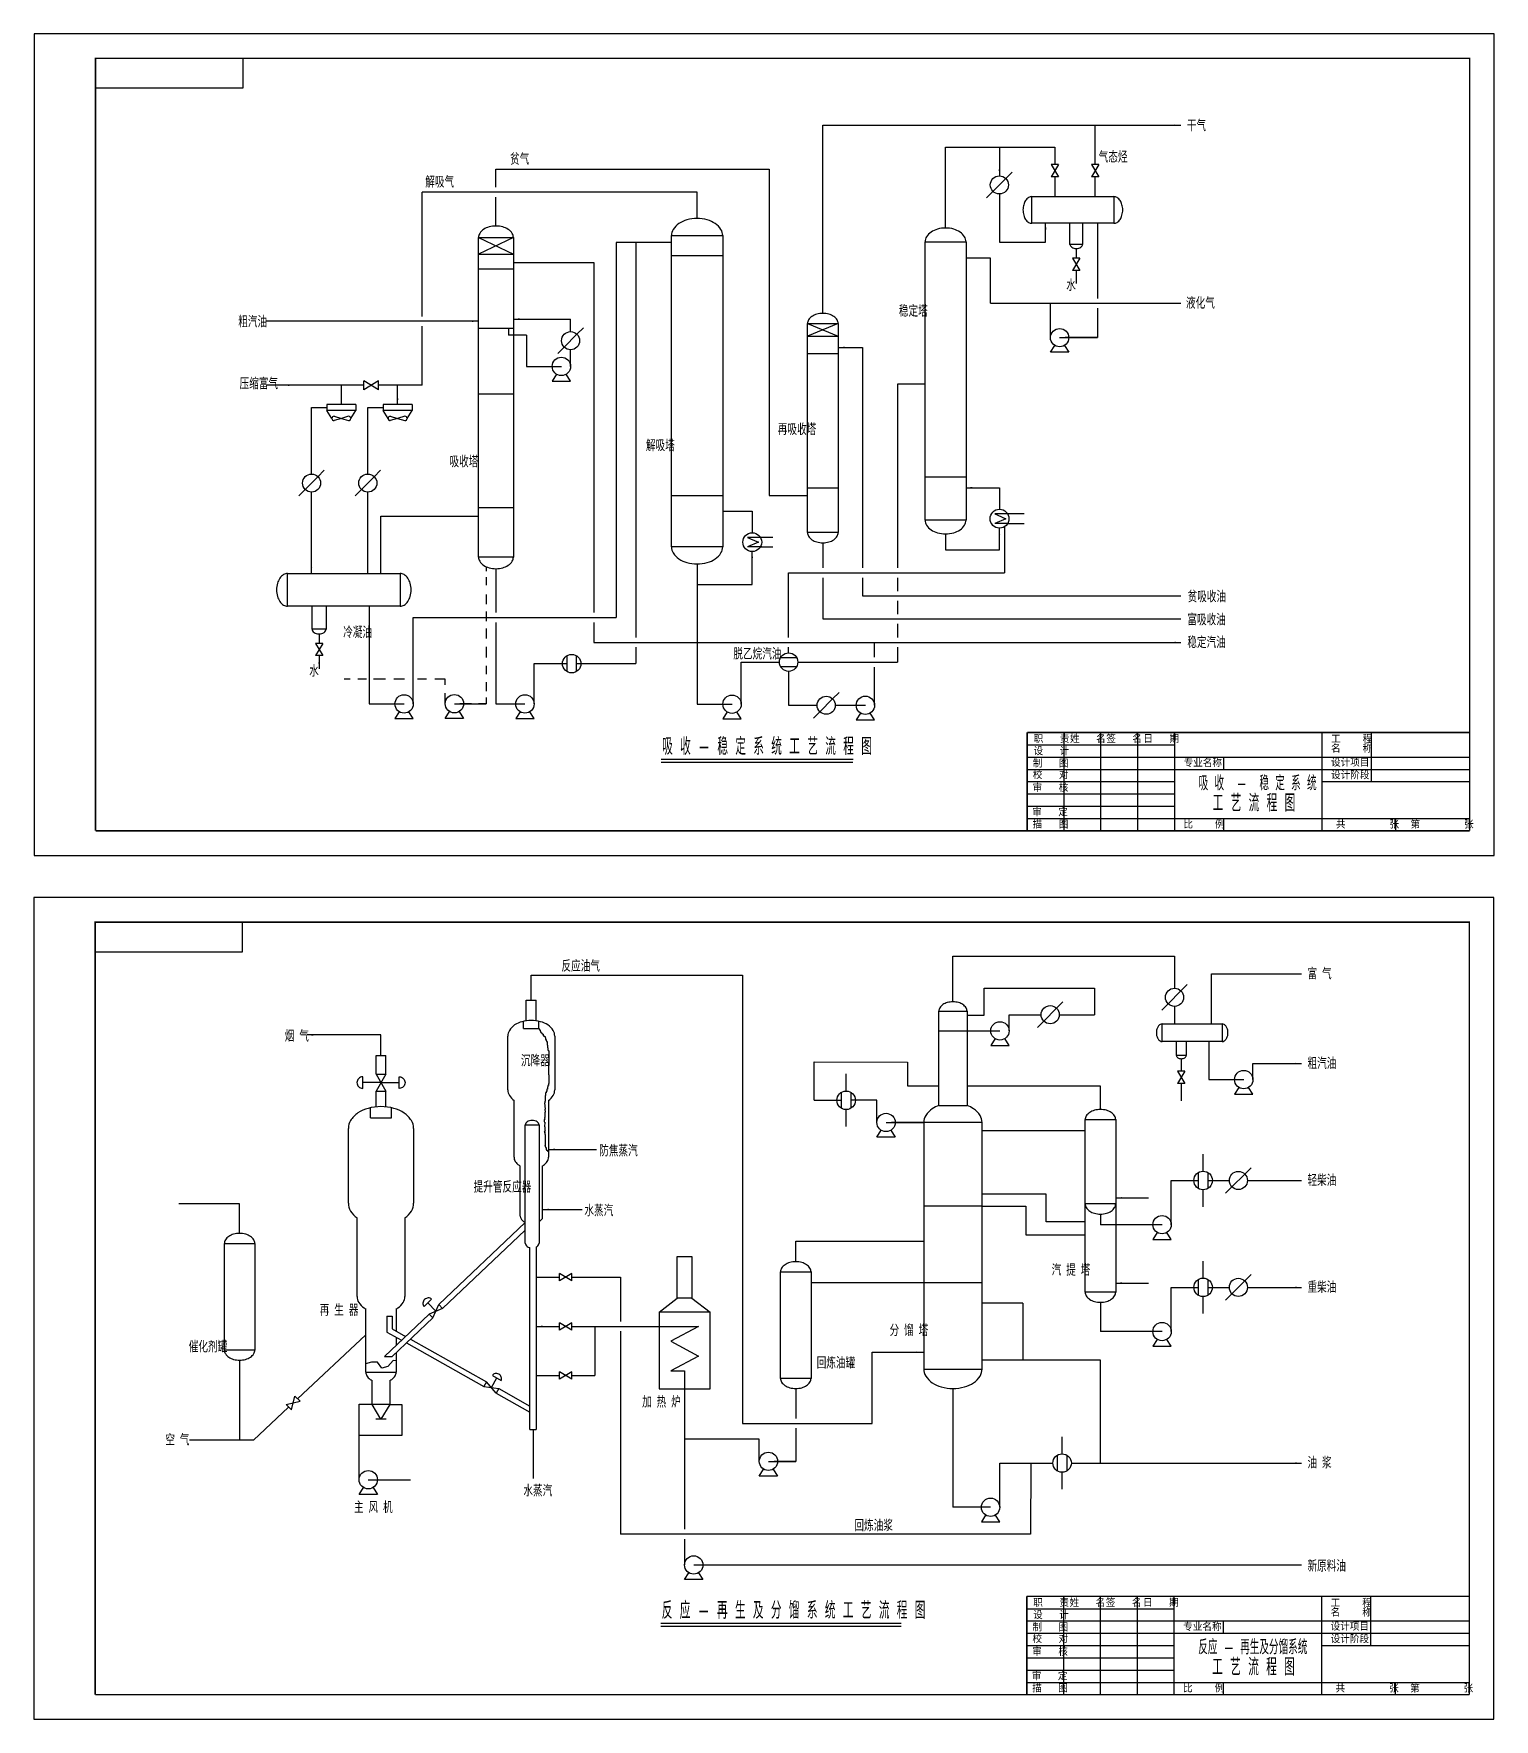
# Model space of a CAD drawing. Extents: x -575 to 19, y 26 to 712.
import ezdxf

# ---------------------------------------------------------------- set-up
doc = ezdxf.new("R2010")
doc.units = 0
doc.header["$MEASUREMENT"] = 0
doc.layers.get('0').update_dxf_attribs({"color": 3, "linetype": 'CONTINUOUS'})
doc.styles.get("Standard").update_dxf_attribs({"font": 'romans', "width": 0.62, "bigfont": 'HZTXT.SHX'})

msp = doc.modelspace()

# ---------------------------------------------------------------- texts
at = {"width": 0.62}
for s, p in [('干气', (-105.87, 672.18)), ('贫气', (-381.22, 658.55)), ('气态烃', (-141.75, 659.41)), ('解吸气', (-415.71, 649.25)), ('水', (-154.97, 607.24)), ('液化气', (-106.24, 599.97)), ('粗汽油', (-491.79, 592.36)), ('稳定塔', (-223.04, 596.73)), ('压缩富气', (-491.24, 567.2)), ('再吸收塔', (-272.3, 548.6)), ('解吸塔', (-325.94, 542.03)), ('吸收塔', (-405.85, 535.47)), ('贫吸收油', (-105.58, 480.53)), ('富吸收油', (-105.69, 471.15)), ('冷凝油', (-449.1, 466)), ('稳定汽油', (-105.69, 461.89)), ('脱乙烷汽油', (-290.36, 457.25)), ('水', (-462.92, 450.3)), ('反应油气', (-360.31, 330.23)), ('富 气', (-56.81, 327.08)), ('烟 气', (-472.87, 301.77)), ('沉降器', (-376.8, 291.7)), ('粗汽油', (-56.81, 290.62)), ('防焦蒸汽', (-344.95, 255.06)), ('轻柴油', (-56.82, 243.04)), ('提升管反应器', (-396.04, 240.35)), ('水蒸汽', (-350.96, 230.73)), ('汽 提 塔', (-160.89, 206.54)), ('重柴油', (-56.82, 199.56)), ('再 生 器', (-458.62, 190.22)), ('分 馏 塔', (-226.81, 182)), ('催化剂罐', (-511.93, 175.31)), ('回炼油罐', (-256.48, 168.76)), ('加 热 炉', (-327.49, 152.86)), ('空 气', (-521.47, 137.45)), ('油 浆', (-56.82, 128.11)), ('水蒸汽', (-375.8, 116.72)), ('主 风 机', (-444.69, 110)), ('回炼油浆', (-241.12, 102.59)), ('新原料油', (-56.83, 86.13))]:
    msp.add_text(s, height=4.68, rotation=359.99695, dxfattribs=at).set_placement(p)
for s, height, p in [('关飞', 0.0131, (-360.34, 576.5)), ('关飞', 0.00507, (-424.31, 439.2)), ('关飞', 0.0131, (-375.19, 439.19)), ('关飞', 0.0131, (-290.89, 439.09)), ('关飞', 0.0131, (-236.68, 438.63)), ('吸 收 - 稳 定 系 统 工 艺 流 程 图', 7, (-319.33, 418.44)), ('吸 收  -  稳 定 系 统', 6, (-101.08, 403.99)), ('工 艺 流 程 图', 7, (-95.4, 395.4)), ('关飞', 0.00935, (-185.76, 112.34)), ('反 应 - 再 生 及 分 馏 系 统 工 艺 流 程 图', 7, (-319.49, 66.93)), ('反应 - 再生及分馏系统', 6, (-101.25, 52.47)), ('工 艺 流 程 图', 7, (-95.56, 43.88))]:
    msp.add_text(s, height=height, dxfattribs=at).set_placement(p)
for s, p in [('职   责', (-168.18, 423.36)), ('姓   名', (-153.42, 423.36)), ('签   名', (-138.67, 423.36)), ('日   期', (-123.56, 423.36)), ('工    程', (-47.22, 423.28)), ('设   计', (-168.27, 418.37)), ('名    称', (-47.22, 419.41)), ('校   对', (-168.53, 408.66)), ('制   图', (-168.53, 413.34)), ('专业名称', (-107.19, 413.54)), ('设计项目', (-47.22, 413.7)), ('设计阶段', (-47.22, 408.6)), ('审   核', (-168.62, 403.44)), ('审   定', (-168.8, 393.53)), ('描   图', (-168.62, 388.53)), ('比    例', (-107.27, 388.54)), ('共        张', (-45.21, 388.52)), ('第        张', (-14.91, 388.52)), ('设   计', (-168.43, 66.85)), ('职   责', (-168.34, 71.85)), ('姓   名', (-153.58, 71.85)), ('签   名', (-138.83, 71.85)), ('日   期', (-123.72, 71.85)), ('名    称', (-47.38, 67.9)), ('工    程', (-47.38, 71.76)), ('制   图', (-168.69, 61.83)), ('专业名称', (-107.35, 62.03)), ('设计项目', (-47.38, 62.18)), ('校   对', (-168.69, 57.14)), ('审   核', (-168.78, 51.92)), ('设计阶段', (-47.38, 57.08)), ('审   定', (-168.96, 42.01)), ('描   图', (-168.78, 37.02)), ('比    例', (-107.43, 37.02)), ('共        张', (-45.37, 37)), ('第        张', (-15.07, 37))]:
    msp.add_text(s, height=3).set_placement(p)

# ---------------------------------------------------------------- linework, layer by layer
for p, q in [((19.18, 711.89), (-574.82, 711.89)), ((-574.82, 711.89), (-574.82, 377.58)), ((19.18, 377.58), (19.18, 711.89)), ((-489.82, 689.89), (-489.82, 701.89)), ((-549.82, 689.89), (-489.82, 689.89)), ((-253.98, 674.7), (-108.27, 674.7)), ((-253.98, 598.1), (-253.98, 674.7)), ((-143.22, 658.72), (-143.22, 674.7)), ((-204.06, 632.82), (-204.06, 665.73)), ((-204.06, 665.73), (-159.54, 665.73)), ((-182.15, 665.73), (-182.15, 654.04)), ((-159.54, 665.73), (-159.54, 658.72)), ((-158.04, 658.72), (-161.04, 658.72)), ((-158.04, 658.72), (-161.04, 653.72)), ((-161.04, 658.72), (-158.04, 653.72)), ((-141.72, 658.72), (-144.72, 658.72)), ((-141.72, 658.72), (-144.72, 653.72)), ((-144.72, 658.72), (-141.72, 653.72)), ((-386.95, 656.76), (-275.84, 656.76)), ((-386.95, 649.41), (-386.95, 656.76)), ((-275.84, 656.76), (-275.84, 523.98)), ((-158.04, 653.72), (-161.04, 653.72)), ((-159.54, 653.72), (-159.54, 645.59)), ((-141.72, 653.72), (-144.72, 653.72)), ((-143.22, 645.59), (-143.22, 653.72)), ((-305.13, 647.41), (-416.97, 647.41)), ((-416.97, 596.89), (-416.97, 647.41)), ((-386.95, 633.65), (-386.95, 645.41)), ((-305.13, 636.71), (-305.13, 647.41)), ((-182.15, 646.68), (-182.15, 627.05)), ((-168.94, 634.76), (-168.94, 645.59)), ((-168.94, 645.59), (-135.59, 645.59)), ((-135.59, 645.59), (-135.59, 634.76)), ((-135.59, 634.76), (-168.94, 634.76)), ((-163.32, 627.05), (-163.32, 634.76)), ((-153.44, 626.18), (-153.44, 634.76)), ((-148.32, 634.76), (-148.32, 626.18)), ((-142.28, 634.76), (-142.28, 604.2)), ((-394.04, 498.94), (-394.04, 628.93)), ((-394.04, 628.93), (-379.86, 628.93)), ((-394.04, 628.93), (-379.86, 622.23)), ((-379.86, 628.93), (-394.04, 622.23)), ((-379.86, 628.93), (-379.86, 498.94)), ((-315.55, 626.87), (-338.05, 626.87)), ((-338.05, 626.87), (-338.05, 474.35)), ((-329.98, 626.87), (-329.98, 466.22)), ((-315.55, 503.11), (-315.55, 629.76)), ((-315.55, 629.76), (-294.7, 629.76)), ((-294.7, 629.76), (-294.7, 503.11)), ((-212.4, 513.94), (-212.4, 627.26)), ((-212.4, 627.26), (-195.72, 627.26)), ((-195.72, 627.26), (-195.72, 513.94)), ((-182.15, 627.05), (-163.32, 627.05)), ((-148.32, 626.18), (-153.44, 626.18)), ((-150.88, 624.48), (-150.88, 620.6)), ((-394.04, 622.23), (-379.86, 622.23)), ((-379.86, 618.81), (-347.06, 618.81)), ((-347.06, 618.81), (-347.06, 476.36)), ((-315.55, 621.7), (-294.7, 621.7)), ((-185.8, 620.63), (-195.72, 620.63)), ((-185.8, 602.2), (-185.8, 620.63)), ((-149.38, 620.6), (-152.38, 620.6)), ((-152.38, 620.6), (-149.38, 615.6)), ((-149.38, 620.6), (-152.38, 615.6)), ((-394.04, 616.21), (-379.86, 616.21)), ((-149.38, 615.6), (-152.38, 615.6)), ((-150.88, 615.6), (-150.88, 610.23)), ((-185.8, 602.2), (-108.27, 602.2)), ((-161.36, 588.22), (-161.36, 602.2)), ((-142.28, 600.2), (-142.28, 588.22)), ((-394.04, 594.89), (-480.56, 594.89)), ((-416.97, 568.84), (-416.97, 592.89)), ((-394.04, 592.12), (-379.86, 592.12)), ((-381.82, 592.12), (-381.82, 589.25)), ((-379.86, 595.8), (-356.59, 595.8)), ((-356.59, 590.67), (-356.59, 595.8)), ((-260.23, 508.94), (-260.23, 593.93)), ((-260.23, 593.93), (-247.72, 593.93)), ((-260.23, 593.93), (-247.72, 588.79)), ((-247.72, 593.93), (-260.23, 588.79)), ((-247.72, 593.93), (-247.72, 508.94)), ((-374.57, 589.25), (-381.82, 589.25)), ((-374.57, 589.25), (-374.57, 576.51)), ((-260.23, 588.79), (-247.72, 588.79)), ((-247.72, 584.26), (-237.88, 584.26)), ((-237.88, 584.26), (-237.88, 494.52)), ((-157.63, 588.22), (-142.28, 588.22)), ((-142.28, 588.22), (-155.36, 588.22)), ((-374.57, 576.51), (-360.32, 576.51)), ((-260.23, 581.71), (-247.72, 581.71)), ((-440.71, 567.04), (-440.71, 570.64)), ((-434.71, 567.04), (-440.71, 570.64)), ((-434.71, 570.64), (-440.71, 567.04)), ((-434.71, 567.04), (-434.71, 570.64)), ((-212.4, 569.35), (-223.57, 569.35)), ((-223.57, 569.35), (-223.57, 494.52)), ((-440.71, 568.84), (-480.37, 568.84)), ((-449.83, 560.97), (-449.83, 568.84)), ((-416.97, 568.84), (-434.71, 568.84)), ((-426.94, 560.97), (-426.94, 568.84)), ((-394.04, 565.35), (-379.86, 565.35)), ((-461.96, 532.74), (-461.96, 559.79)), ((-461.96, 559.79), (-455.77, 559.79)), ((-439.07, 532.74), (-439.07, 559.79)), ((-439.07, 559.79), (-432.88, 559.79)), ((-212.4, 531.54), (-195.72, 531.54)), ((-461.96, 492.28), (-461.96, 525.38)), ((-439.07, 492.28), (-439.07, 525.38)), ((-315.55, 524.03), (-294.7, 524.03)), ((-275.84, 523.98), (-260.23, 523.98)), ((-260.23, 527.06), (-247.72, 527.06)), ((-195.72, 527.18), (-182.08, 527.18)), ((-182.08, 527.18), (-182.08, 518.4)), ((-433.73, 492.28), (-433.73, 515.59)), ((-433.73, 515.59), (-394.04, 515.59)), ((-394.04, 519.18), (-379.86, 519.18)), ((-294.7, 517.63), (-282.67, 517.63)), ((-282.67, 517.63), (-282.67, 508.85)), ((-247.72, 508.94), (-260.23, 508.94)), ((-195.72, 513.94), (-212.4, 513.94)), ((-204.06, 508.38), (-204.06, 501.87)), ((-182.08, 501.87), (-182.08, 510.72)), ((-180.01, 511.32), (-180.01, 492.52)), ((-294.7, 503.11), (-315.55, 503.11)), ((-282.67, 487.74), (-282.67, 501.17)), ((-253.98, 504.77), (-253.98, 494.52)), ((-204.06, 501.87), (-182.08, 501.87)), ((-379.86, 498.94), (-394.04, 498.94)), ((-390.96, 495.04), (-390.96, 493.15)), ((-386.95, 494.22), (-386.95, 476.36)), ((-305.13, 496.16), (-305.13, 439.09)), ((-471.75, 478.95), (-471.75, 492.28)), ((-471.75, 492.28), (-425.89, 492.28)), ((-425.89, 492.28), (-425.89, 478.95)), ((-390.96, 490.76), (-390.96, 487.52)), ((-305.13, 487.74), (-282.67, 487.74)), ((-267.89, 492.52), (-180.01, 492.52)), ((-267.89, 466.22), (-267.89, 492.52)), ((-253.98, 490.52), (-253.98, 473.77)), ((-237.88, 490.52), (-237.88, 483.13)), ((-223.57, 490.52), (-223.57, 485.13)), ((-390.96, 483.76), (-390.96, 479.83)), ((-237.88, 483.13), (-108.27, 483.13)), ((-223.57, 481.13), (-223.57, 475.77)), ((-425.89, 478.95), (-471.75, 478.95)), ((-461.77, 469.63), (-461.77, 478.95)), ((-456.04, 478.95), (-456.04, 469.63)), ((-438.55, 478.95), (-438.55, 439.2)), ((-420.57, 474.36), (-338.05, 474.35)), ((-390.96, 476.76), (-390.96, 472.83)), ((-253.98, 473.77), (-108.27, 473.77)), ((-456.04, 469.63), (-461.77, 469.63)), ((-458.9, 467.72), (-458.9, 463.84)), ((-390.96, 469.93), (-390.96, 465.83)), ((-386.95, 472.36), (-386.95, 439.2)), ((-347.06, 472.36), (-347.06, 464.22)), ((-223.57, 471.77), (-223.57, 466.22)), ((-457.4, 463.84), (-460.4, 458.84)), ((-460.4, 463.84), (-457.4, 458.84)), ((-457.4, 463.84), (-460.4, 463.84)), ((-390.96, 462.42), (-390.96, 458.15)), ((-347.06, 464.22), (-108.27, 464.22)), ((-329.98, 462.22), (-329.98, 455.59)), ((-267.89, 459.96), (-267.89, 462.22)), ((-223.57, 462.22), (-223.57, 456.2)), ((-457.4, 458.84), (-460.4, 458.84)), ((-458.9, 458.84), (-458.9, 453.47)), ((-390.96, 454.73), (-390.96, 451.32)), ((-371.44, 455.59), (-358.02, 455.59)), ((-354.26, 455.59), (-329.98, 455.59)), ((-287.14, 456.2), (-271.65, 456.2)), ((-264.13, 456.2), (-223.57, 456.2)), ((-446.21, 449.26), (-448.73, 449.26)), ((-439.55, 449.26), (-443.16, 449.26)), ((-431.94, 449.26), (-436.7, 449.26)), ((-424.14, 449.26), (-428.42, 449.26)), ((-415.2, 449.26), (-418.91, 449.26)), ((-407.57, 449.26), (-411.78, 449.26)), ((-407.57, 446.93), (-407.57, 449.26)), ((-390.96, 448.07), (-390.96, 444.32)), ((-267.89, 452.44), (-267.89, 438.64)), ((-438.55, 439.2), (-424.3, 439.2)), ((-407.57, 439.29), (-407.57, 443.6)), ((-403.83, 439.29), (-390.96, 439.29)), ((-396.89, 439.29), (-401.57, 439.29)), ((-390.96, 439.29), (-393.98, 439.29)), ((-390.96, 441.75), (-390.96, 439.29)), ((-386.95, 439.2), (-375.17, 439.2)), ((-305.13, 439.09), (-290.88, 439.09)), ((-267.89, 438.64), (-256.28, 438.64)), ((-248.92, 438.64), (-236.67, 438.64)), ((-155.82, 387.58), (-155.82, 427.58)), ((-140.82, 387.58), (-140.82, 427.58)), ((-125.82, 387.58), (-125.82, 427.58)), ((-110.82, 387.58), (-110.82, 427.58)), ((-50.82, 387.58), (-50.82, 427.58)), ((-30.82, 407.58), (-30.82, 427.58)), ((-170.82, 422.58), (-110.82, 422.58)), ((-319.77, 416.7), (-241.69, 416.7)), ((-170.82, 417.58), (9.18, 417.58)), ((-170.82, 412.58), (9.18, 412.58)), ((-90.82, 412.58), (-90.82, 417.58)), ((-170.82, 407.58), (-110.82, 407.58)), ((-50.82, 407.58), (9.18, 407.58)), ((-170.82, 402.58), (-110.82, 402.58)), ((-170.82, 397.58), (-110.82, 397.58)), ((-170.82, 392.58), (9.18, 392.58)), ((-90.82, 387.58), (-90.82, 392.58)), ((-20.82, 387.58), (-20.82, 392.58)), ((-574.82, 377.58), (19.18, 377.58)), ((19.02, 360.37), (-574.98, 360.37)), ((-574.98, 360.37), (-574.98, 26.06)), ((19.02, 26.06), (19.02, 360.37)), ((-489.99, 338.37), (-489.99, 350.37)), ((-549.99, 338.37), (-489.99, 338.37)), ((-201.04, 317.99), (-201.04, 336.6)), ((-201.04, 336.6), (-110.9, 336.6)), ((-110.9, 336.6), (-110.9, 323.5)), ((-95.87, 308.99), (-95.87, 329.38)), ((-95.87, 329.38), (-59.21, 329.37)), ((-372.58, 328.82), (-286.7, 328.81)), ((-372.58, 318.65), (-372.58, 328.82)), ((-286.7, 328.81), (-286.71, 146.48)), ((-188.29, 312.52), (-188.29, 323.5)), ((-188.29, 323.5), (-143.46, 323.5)), ((-143.46, 323.5), (-143.46, 312.75)), ((-374.61, 318.65), (-370.54, 318.65)), ((-374.61, 310.43), (-374.61, 318.65)), ((-370.54, 310.43), (-370.54, 318.65)), ((-110.9, 316.13), (-110.9, 308.99)), ((-375.68, 307.16), (-375.68, 310.09)), ((-369.48, 307.15), (-369.48, 310.09)), ((-206.78, 275.83), (-206.78, 314.17)), ((-206.78, 314.17), (-195.31, 314.17)), ((-195.31, 314.17), (-195.31, 275.83)), ((-195.31, 312.52), (-188.29, 312.52)), ((-178.21, 312.75), (-165.16, 312.75)), ((-157.8, 312.75), (-143.46, 312.75)), ((-115.9, 301.81), (-115.89, 308.99)), ((-115.89, 308.99), (-91.56, 308.99)), ((-91.56, 308.99), (-91.56, 301.81)), ((-433.71, 304.49), (-463.79, 304.49)), ((-433.71, 296.18), (-433.71, 304.49)), ((-382.14, 282.14), (-382.14, 304.06)), ((-375.68, 307.16), (-369.48, 307.15)), ((-369.57, 307.15), (-369.38, 307.15)), ((-369.38, 307.15), (-369.38, 306.78)), ((-369.38, 306.78), (-369.19, 306.78)), ((-369.19, 306.78), (-369.19, 306.59)), ((-369.19, 306.59), (-369, 306.59)), ((-369, 306.59), (-369, 306.02)), ((-369, 306.02), (-368.81, 306.02)), ((-368.81, 306.02), (-368.81, 305.65)), ((-368.81, 305.65), (-368.62, 305.65)), ((-368.62, 305.65), (-368.62, 305.46)), ((-368.62, 305.46), (-368.44, 305.46)), ((-368.44, 305.46), (-368.44, 305.27)), ((-368.44, 305.27), (-368.25, 305.27)), ((-368.25, 305.27), (-368.25, 305.08)), ((-368.25, 305.08), (-368.06, 305.08)), ((-368.06, 305.08), (-368.06, 304.89)), ((-368.06, 304.89), (-367.68, 304.89)), ((-367.68, 304.89), (-367.68, 304.14)), ((-367.68, 304.14), (-367.31, 304.14)), ((-367.31, 304.14), (-367.31, 303.95)), ((-367.31, 303.95), (-367.12, 303.95)), ((-367.12, 303.95), (-367.12, 303.76)), ((-367.12, 303.76), (-366.93, 303.76)), ((-366.93, 303.76), (-366.93, 303.39)), ((-366.93, 303.39), (-366.74, 303.39)), ((-366.74, 303.39), (-366.74, 302.63)), ((-366.74, 302.63), (-366.55, 302.63)), ((-366.55, 302.63), (-366.55, 302.07)), ((-366.55, 302.07), (-366.36, 302.07)), ((-366.36, 302.07), (-366.36, 301.88)), ((-366.36, 301.88), (-366.17, 301.88)), ((-366.17, 301.88), (-366.17, 300.37)), ((-363.02, 304.06), (-363.02, 282.13)), ((-206.78, 306.18), (-181.94, 306.18)), ((-91.56, 301.81), (-115.9, 301.81)), ((-110.15, 296.18), (-110.15, 301.81)), ((-106.16, 301.81), (-106.16, 296.18)), ((-96.98, 301.81), (-96.98, 286.34)), ((-435.68, 288.59), (-435.68, 296.18)), ((-435.68, 296.18), (-431.73, 296.18)), ((-431.74, 288.59), (-431.73, 296.18)), ((-366.17, 300.37), (-365.99, 300.37)), ((-365.99, 300.37), (-365.99, 299.24)), ((-365.99, 299.24), (-365.8, 299.24)), ((-365.8, 299.24), (-365.8, 298.3)), ((-365.8, 298.3), (-365.61, 298.3)), ((-365.61, 298.3), (-365.61, 297.93)), ((-365.61, 297.93), (-365.42, 297.93)), ((-365.42, 297.93), (-365.42, 292.09)), ((-106.16, 296.18), (-110.15, 296.18)), ((-435.68, 288.59), (-431.74, 281.64)), ((-431.74, 288.59), (-435.68, 281.64)), ((-435.68, 288.59), (-431.74, 288.59)), ((-365.61, 292.09), (-365.61, 288.32)), ((-365.42, 292.09), (-365.61, 292.09)), ((-365.61, 288.32), (-365.42, 288.32)), ((-365.42, 288.32), (-365.42, 284.74)), ((-257.44, 293.51), (-219.58, 293.5)), ((-257.44, 277.92), (-257.44, 293.51)), ((-244.48, 281.68), (-244.48, 288.64)), ((-219.58, 293.5), (-219.58, 283.79)), ((-109.66, 289.8), (-106.66, 284.8)), ((-106.66, 289.8), (-109.66, 284.8)), ((-106.66, 289.8), (-109.66, 289.8)), ((-108.15, 294.85), (-108.16, 289.8)), ((-79, 292.91), (-59.21, 292.91)), ((-441.14, 282.78), (-441.14, 287.45)), ((-433.71, 285.11), (-441.14, 285.11)), ((-435.69, 275.25), (-435.68, 281.64)), ((-435.68, 281.64), (-431.74, 281.64)), ((-433.71, 285.11), (-426.28, 285.11)), ((-431.74, 275.25), (-431.74, 281.64)), ((-426.28, 282.78), (-426.28, 287.45)), ((-366.55, 281.54), (-366.55, 280.98)), ((-366.18, 281.54), (-366.55, 281.54)), ((-366.18, 282.48), (-366.18, 281.54)), ((-365.99, 282.48), (-366.18, 282.48)), ((-365.99, 283.43), (-365.99, 282.48)), ((-365.8, 283.43), (-365.99, 283.43)), ((-365.8, 283.99), (-365.8, 283.43)), ((-365.61, 283.99), (-365.8, 283.99)), ((-365.61, 284.74), (-365.61, 283.99)), ((-365.42, 284.74), (-365.61, 284.74)), ((-219.58, 283.79), (-206.89, 283.78)), ((-141.03, 283.7), (-195.31, 283.7)), ((-141.03, 274.17), (-141.03, 283.7)), ((-106.66, 284.8), (-109.66, 284.8)), ((-108.16, 284.8), (-108.16, 277.68)), ((-96.98, 286.34), (-82.73, 286.34)), ((-438.01, 270.8), (-438.01, 274.88)), ((-429.41, 270.8), (-429.41, 274.87)), ((-379.59, 254.76), (-379.59, 277.8)), ((-367.04, 276.83), (-367.23, 276.83)), ((-367.23, 276.83), (-366.86, 274.25)), ((-367.12, 277.59), (-367.04, 276.83)), ((-366.93, 277.59), (-367.12, 277.59)), ((-366.93, 279.85), (-366.93, 277.59)), ((-366.74, 279.85), (-366.93, 279.85)), ((-366.74, 280.98), (-366.74, 279.85)), ((-366.55, 280.98), (-366.74, 280.98)), ((-365.57, 277.8), (-365.57, 254.76)), ((-257.44, 277.92), (-246.37, 277.92)), ((-231.97, 277.92), (-242.6, 277.92)), ((-231.97, 268.9), (-231.97, 277.92)), ((-206.78, 275.83), (-195.31, 275.83)), ((-438.01, 270.8), (-429.41, 270.8)), ((-375.01, 219.77), (-375.01, 267.89)), ((-375.01, 267.89), (-369.41, 267.89)), ((-369.41, 267.89), (-369.41, 219.77)), ((-367.1, 270.11), (-367.29, 270.11)), ((-367.29, 270.11), (-367.29, 269.16)), ((-367.29, 269.16), (-367.1, 269.16)), ((-367.07, 270.86), (-367.26, 270.86)), ((-367.26, 270.86), (-367.1, 270.11)), ((-367.1, 269.16), (-367.26, 268.98)), ((-367.26, 268.98), (-367.07, 268.98)), ((-367.07, 268.98), (-367.24, 267.09)), ((-367.07, 273.12), (-367.07, 270.86)), ((-366.88, 273.12), (-367.07, 273.12)), ((-367.05, 274.25), (-366.88, 273.12)), ((-366.86, 274.25), (-367.05, 274.25)), ((-244.49, 267.26), (-244.49, 274.15)), ((-228.24, 268.9), (-212.9, 268.9)), ((-212.9, 268.9), (-225.97, 268.9)), ((-212.9, 268.9), (-212.9, 168.58)), ((-189.2, 268.9), (-212.9, 268.9)), ((-189.2, 168.58), (-189.2, 268.9)), ((-147.23, 199.86), (-147.23, 270.04)), ((-147.23, 270.04), (-134.84, 270.04)), ((-134.84, 270.04), (-134.84, 199.86)), ((-446.99, 236.05), (-446.98, 266.5)), ((-420.44, 266.5), (-420.44, 236.05)), ((-366.86, 265.59), (-367.31, 264.97)), ((-367.31, 264.97), (-367.12, 264.97)), ((-367.24, 267.09), (-367.05, 267.09)), ((-367.12, 264.97), (-367.12, 264.03)), ((-367.12, 264.03), (-366.93, 264.03)), ((-367.05, 267.09), (-367.05, 265.59)), ((-367.05, 265.59), (-366.86, 265.59)), ((-366.93, 264.03), (-366.93, 259.7)), ((-189.2, 265.62), (-147.23, 265.62)), ((-367.12, 259.7), (-367.12, 259.51)), ((-366.93, 259.7), (-367.12, 259.7)), ((-367.12, 259.51), (-366.93, 259.51)), ((-366.93, 259.51), (-367.12, 259.51)), ((-367.12, 259.51), (-366.93, 259.51)), ((-366.93, 259.51), (-366.93, 258.94)), ((-366.93, 258.94), (-366.74, 258.94)), ((-366.74, 258.94), (-366.74, 258.75)), ((-366.74, 258.75), (-366.55, 258.75)), ((-366.55, 258.75), (-366.55, 257.81)), ((-366.55, 257.81), (-366.37, 257.81)), ((-366.37, 257.81), (-366.37, 257.62)), ((-366.37, 257.62), (-365.99, 257.62)), ((-365.99, 257.62), (-365.99, 257.25)), ((-365.99, 257.25), (-365.8, 257.25)), ((-365.8, 257.25), (-365.8, 257.06)), ((-365.57, 257.95), (-346, 257.95)), ((-99.26, 249.05), (-99.26, 256.01)), ((-377.04, 230.75), (-377.04, 251.15)), ((-368.12, 251.15), (-368.12, 229.74)), ((-112.22, 245.29), (-101.14, 245.29)), ((-99.26, 234.63), (-99.26, 241.53)), ((-97.38, 245.29), (-88.6, 245.29)), ((-81.24, 245.29), (-59.21, 245.29)), ((-491.23, 235.73), (-515.94, 235.73)), ((-491.23, 223.77), (-491.23, 235.73)), ((-368.12, 233.52), (-351.81, 233.52)), ((-212.9, 235.03), (-189.2, 235.02)), ((-163.07, 239.73), (-189.2, 239.73)), ((-189.2, 234.84), (-171.38, 234.84)), ((-171.38, 234.84), (-171.38, 223.12)), ((-163.07, 228.49), (-163.07, 239.73)), ((-134.84, 235.74), (-147.23, 235.74)), ((-134.84, 238.26), (-121.51, 238.26)), ((-443.45, 198.03), (-443.45, 230.03)), ((-423.98, 230.03), (-423.98, 198.03)), ((-410.14, 194.77), (-375.01, 228.23)), ((-369.41, 228.51), (-368.12, 229.74)), ((-147.23, 228.49), (-163.07, 228.49)), ((-141.04, 231.61), (-141.04, 227.31)), ((-115.95, 227.31), (-141.04, 227.31)), ((-497.42, 219.64), (-485.03, 219.64)), ((-497.42, 176.31), (-497.42, 219.64)), ((-485.03, 219.64), (-485.04, 176.31)), ((-408.62, 193.18), (-375.01, 225.08)), ((-264.97, 220.55), (-212.59, 220.54)), ((-264.97, 212.24), (-264.97, 220.55)), ((-171.38, 223.12), (-147.23, 223.12)), ((-373.15, 144), (-373.15, 218.01)), ((-370.57, 218.25), (-370.57, 144)), ((-370.57, 205.95), (-361.08, 205.95)), ((-361.08, 204.45), (-361.08, 207.45)), ((-356.08, 207.45), (-361.08, 204.45)), ((-356.08, 204.45), (-361.08, 207.45)), ((-356.08, 204.45), (-356.08, 207.45)), ((-356.08, 205.95), (-336.29, 205.94)), ((-336.29, 205.94), (-336.29, 187.93)), ((-271.17, 164.78), (-271.17, 208.11)), ((-271.17, 208.11), (-258.78, 208.11)), ((-258.78, 208.11), (-258.78, 164.78)), ((-99.26, 205.57), (-99.26, 212.53)), ((-258.78, 203.8), (-189.39, 203.8)), ((-134.84, 199.86), (-147.23, 199.86)), ((-134.84, 203.57), (-121.51, 203.57)), ((-112.22, 201.81), (-101.15, 201.81)), ((-97.38, 201.81), (-88.6, 201.81)), ((-81.24, 201.81), (-59.21, 201.8)), ((-439.91, 167.29), (-439.91, 193.02)), ((-427.52, 193.02), (-427.52, 183.95)), ((-416.2, 194.03), (-413.1, 196.98)), ((-414.65, 195.5), (-411.38, 192.07)), ((-408.62, 193.18), (-414.15, 190.96)), ((-412.64, 189.37), (-410.14, 194.77)), ((-410.14, 194.77), (-408.62, 193.18)), ((-172.63, 195.42), (-189.2, 195.42)), ((-172.63, 195.42), (-172.63, 172.24)), ((-141.04, 195.73), (-141.04, 183.83)), ((-99.26, 191.15), (-99.26, 198.04)), ((-432.24, 173.72), (-414.15, 190.96)), ((-431.38, 190.06), (-429.23, 190.06)), ((-431.38, 190.06), (-431.38, 183.64)), ((-429.23, 190.06), (-429.23, 184.9)), ((-429.12, 173.72), (-412.64, 189.37)), ((-414.15, 190.96), (-412.64, 189.37)), ((-370.57, 185.93), (-361.08, 185.93)), ((-356.08, 187.43), (-361.08, 184.43)), ((-356.08, 184.43), (-361.08, 187.43)), ((-361.08, 184.43), (-361.08, 187.43)), ((-356.08, 184.43), (-356.08, 187.43)), ((-356.08, 185.93), (-304.56, 185.93)), ((-346.73, 185.93), (-346.73, 165.92)), ((-304.56, 185.93), (-315.86, 179.88)), ((-439.91, 182.49), (-467.63, 156.47)), ((-431.38, 183.64), (-425.36, 180.27)), ((-429.23, 184.9), (-423.73, 181.83)), ((-427.52, 181.48), (-427.52, 178.22)), ((-423.39, 179.17), (-391.84, 161.51)), ((-421.75, 180.72), (-390.78, 163.38)), ((-336.29, 183.93), (-336.3, 101.4)), ((-315.86, 179.88), (-304.56, 173.83)), ((-115.96, 183.83), (-141.04, 183.83)), ((-485.04, 176.31), (-497.42, 176.31)), ((-491.23, 172.18), (-491.23, 139.68)), ((-432.24, 173.72), (-429.12, 173.72)), ((-428.76, 172.1), (-430.86, 169.65)), ((-427.52, 171.92), (-428.76, 172.1)), ((-427.52, 175.24), (-427.52, 167.29)), ((-304.56, 173.83), (-315.86, 167.78)), ((-233.86, 175.46), (-212.9, 175.46)), ((-233.86, 146.48), (-233.86, 175.46)), ((-141.05, 172.24), (-189.2, 172.24)), ((-141.06, 130.32), (-141.05, 172.24)), ((-437.52, 171.4), (-439.98, 170.7)), ((-439.91, 167.29), (-427.52, 167.29)), ((-435.07, 171.4), (-437.52, 171.4)), ((-433.32, 168.95), (-435.07, 171.4)), ((-430.86, 169.65), (-433.32, 168.95)), ((-388.82, 161.05), (-386.63, 164.94)), ((-388.41, 165.94), (-384.86, 163.94)), ((-370.57, 165.92), (-361.08, 165.92)), ((-356.08, 167.42), (-361.08, 164.42)), ((-356.08, 164.42), (-361.08, 167.42)), ((-361.08, 164.42), (-361.08, 167.42)), ((-356.08, 164.42), (-356.08, 167.42)), ((-356.08, 165.92), (-346.73, 165.92)), ((-315.86, 167.78), (-310.21, 167.78)), ((-310.21, 167.78), (-310.21, 103.4)), ((-258.78, 164.78), (-271.17, 164.78)), ((-212.9, 168.58), (-189.2, 168.58)), ((-437.26, 154.17), (-437.26, 163.9)), ((-430.18, 163.9), (-430.18, 154.17)), ((-390.78, 163.38), (-391.84, 161.51)), ((-391.84, 161.51), (-385.81, 160.6)), ((-386.86, 158.73), (-390.78, 163.38)), ((-385.81, 160.6), (-386.86, 158.73)), ((-386.86, 158.73), (-373.15, 151.05)), ((-385.81, 160.6), (-373.15, 153.52)), ((-264.98, 160.65), (-264.98, 148.48)), ((-201.05, 160.68), (-201.05, 112.34)), ((-471.28, 153.05), (-485.52, 139.68)), ((-472.29, 154.08), (-466.62, 155.45)), ((-472.29, 154.08), (-470.18, 151.94)), ((-470.18, 151.94), (-468.73, 157.59)), ((-468.73, 157.59), (-466.62, 155.45)), ((-442.62, 123.55), (-442.62, 154.24)), ((-430.18, 154.17), (-442.62, 154.17)), ((-433.72, 148.23), (-437.26, 154.17)), ((-430.18, 154.17), (-433.72, 148.23)), ((-430.18, 154.17), (-425.2, 154.17)), ((-425.2, 154.17), (-425.2, 141.55)), ((-435.78, 148.26), (-431.62, 148.26)), ((-286.71, 146.48), (-233.86, 146.48)), ((-264.98, 144.48), (-264.98, 131.02)), ((-485.52, 139.68), (-511.6, 139.68)), ((-425.2, 141.55), (-442.62, 141.55)), ((-373.15, 144), (-370.57, 144)), ((-371.75, 144), (-371.75, 124.06)), ((-279.82, 140.04), (-310.21, 140.04)), ((-279.82, 131.02), (-279.82, 140.04)), ((-156.63, 134.08), (-156.63, 141.04)), ((-276.09, 131.02), (-264.98, 131.02)), ((-264.98, 131.02), (-273.83, 131.02)), ((-182.02, 130.32), (-160.39, 130.32)), ((-169.41, 130.32), (-169.42, 101.39)), ((-152.87, 130.32), (-59.22, 130.32)), ((-438.89, 123.55), (-421.66, 123.55)), ((-156.63, 119.66), (-156.63, 126.56)), ((-185.75, 112.34), (-201.05, 112.34)), ((-169.42, 101.39), (-336.3, 101.4)), ((-310.21, 99.4), (-310.21, 88.86)), ((-306.48, 88.86), (-59.22, 88.85)), ((-155.98, 36.06), (-155.98, 76.06)), ((-140.98, 36.06), (-140.98, 76.06)), ((-125.98, 36.06), (-125.98, 76.06)), ((-110.98, 36.06), (-110.98, 76.06)), ((-50.98, 36.06), (-50.98, 76.06)), ((-30.98, 56.06), (-30.98, 76.06)), ((-170.98, 71.06), (-110.98, 71.06)), ((-319.93, 65.18), (-222.06, 65.18)), ((-170.98, 66.06), (9.02, 66.06)), ((-90.98, 61.06), (-90.98, 66.06)), ((-170.98, 61.06), (9.02, 61.06)), ((-170.98, 56.06), (-110.98, 56.06)), ((-50.98, 56.06), (9.02, 56.06)), ((-170.98, 51.06), (-110.98, 51.06)), ((-170.98, 46.06), (-110.98, 46.06)), ((-170.98, 41.06), (9.02, 41.06)), ((-90.98, 36.06), (-90.98, 41.06)), ((-20.98, 36.06), (-20.98, 41.06)), ((-574.98, 26.06), (19.02, 26.06))]:
    msp.add_line(p, q)
at = {"linetype": 'Continuous'}
for p, q in [((-179.55, 652.96), (-184.76, 647.75)), ((-176.94, 655.57), (-179.55, 652.96)), ((-184.76, 647.75), (-187.36, 645.15)), ((-351.38, 592.19), (-353.98, 589.59)), ((-359.19, 584.38), (-361.8, 581.78)), ((-353.98, 589.59), (-359.19, 584.38)), ((-161.36, 582.25), (-159.61, 585.06)), ((-155.65, 585.06), (-153.9, 582.25)), ((-153.9, 582.25), (-161.36, 582.25)), ((-153.9, 582.25), (-153.9, 582.25)), ((-362.3, 573.34), (-364.05, 570.54)), ((-364.05, 570.54), (-356.59, 570.54)), ((-356.59, 570.54), (-358.34, 573.34)), ((-459.36, 531.66), (-464.57, 526.46)), ((-456.76, 534.27), (-459.36, 531.66)), ((-436.47, 531.66), (-441.68, 526.46)), ((-433.87, 534.27), (-436.47, 531.66)), ((-464.57, 526.46), (-467.17, 523.85)), ((-441.68, 526.46), (-444.28, 523.85)), ((-184, 516.48), (-182.84, 515.98)), ((-178.88, 516.48), (-184, 516.48)), ((-179.52, 514.56), (-184, 512.64)), ((-182.84, 515.98), (-179.52, 514.56)), ((-172.04, 516.48), (-178.88, 516.48)), ((-178.24, 512.64), (-184, 512.64)), ((-178.88, 512.64), (-172.04, 512.64)), ((-284.59, 506.93), (-283.43, 506.43)), ((-279.47, 506.93), (-284.59, 506.93)), ((-280.11, 505.01), (-284.59, 503.09)), ((-278.83, 503.09), (-284.59, 503.09)), ((-283.43, 506.43), (-280.11, 505.01)), ((-274.28, 506.93), (-279.47, 506.93)), ((-279.47, 503.09), (-274.28, 503.09)), ((-358.02, 452.34), (-358.02, 458.85)), ((-354.26, 458.85), (-354.26, 452.34)), ((-271.15, 458.08), (-264.63, 458.08)), ((-264.63, 454.32), (-271.15, 454.32)), ((-250, 441.24), (-255.2, 436.03)), ((-247.39, 443.84), (-250, 441.24)), ((-426.28, 436.04), (-428.04, 433.23)), ((-428.04, 433.23), (-420.57, 433.23)), ((-420.57, 433.23), (-422.33, 436.04)), ((-407.57, 433.32), (-405.81, 436.13)), ((-400.1, 433.32), (-407.57, 433.32)), ((-401.86, 436.13), (-400.1, 433.32)), ((-400.1, 433.32), (-400.1, 433.32)), ((-377.15, 436.04), (-378.91, 433.23)), ((-378.91, 433.23), (-371.44, 433.23)), ((-371.44, 433.23), (-373.2, 436.04)), ((-292.85, 435.93), (-294.61, 433.12)), ((-294.61, 433.12), (-287.14, 433.12)), ((-287.14, 433.12), (-288.9, 435.93)), ((-255.2, 436.03), (-257.81, 433.43)), ((-238.65, 435.47), (-240.4, 432.66)), ((-240.4, 432.66), (-232.94, 432.66)), ((-232.94, 432.66), (-234.69, 435.47)), ((-108.3, 322.42), (-113.51, 317.21)), ((-105.7, 325.02), (-108.3, 322.42)), ((-156.27, 317.96), (-158.88, 315.35)), ((-113.51, 317.21), (-116.11, 314.61)), ((-164.09, 310.15), (-166.69, 307.54)), ((-158.88, 315.35), (-164.09, 310.15)), ((-183.92, 303.01), (-185.68, 300.21)), ((-178.21, 300.21), (-179.97, 303.01)), ((-185.68, 300.21), (-178.21, 300.21)), ((-84.71, 283.17), (-86.46, 280.37)), ((-79, 280.37), (-80.75, 283.17)), ((-246.37, 274.66), (-246.37, 281.18)), ((-242.6, 281.17), (-242.6, 274.66)), ((-86.46, 280.37), (-79, 280.37)), ((-231.97, 262.93), (-230.22, 265.73)), ((-224.51, 262.93), (-231.97, 262.93)), ((-226.26, 265.73), (-224.51, 262.93)), ((-224.51, 262.93), (-224.51, 262.93)), ((-101.14, 242.03), (-101.14, 248.55)), ((-97.38, 248.55), (-97.38, 242.03)), ((-82.32, 247.89), (-87.52, 242.69)), ((-79.71, 250.5), (-82.32, 247.89)), ((-87.52, 242.69), (-90.13, 240.08)), ((-117.93, 224.15), (-119.69, 221.34)), ((-119.69, 221.34), (-112.22, 221.34)), ((-112.22, 221.34), (-113.98, 224.15)), ((-79.71, 207.01), (-82.32, 204.41)), ((-101.15, 198.55), (-101.14, 205.06)), ((-97.38, 205.06), (-97.38, 198.55)), ((-87.53, 199.2), (-90.13, 196.6)), ((-82.32, 204.41), (-87.53, 199.2)), ((-117.93, 180.66), (-119.69, 177.86)), ((-112.22, 177.86), (-113.98, 180.66)), ((-119.69, 177.86), (-112.22, 177.86)), ((-119.69, 177.86), (-119.69, 177.86)), ((-158.51, 127.06), (-158.51, 133.58)), ((-154.75, 133.58), (-154.75, 127.06)), ((-279.82, 125.05), (-278.07, 127.86)), ((-272.36, 125.05), (-279.82, 125.05)), ((-274.11, 127.86), (-272.36, 125.05)), ((-272.36, 125.05), (-272.36, 125.05)), ((-442.62, 117.58), (-440.87, 120.38)), ((-435.16, 117.58), (-442.62, 117.58)), ((-436.91, 120.38), (-435.16, 117.58)), ((-435.16, 117.58), (-435.16, 117.58)), ((-187.73, 109.18), (-189.48, 106.37)), ((-189.48, 106.37), (-182.02, 106.37)), ((-189.48, 106.37), (-189.48, 106.37)), ((-182.02, 106.37), (-183.77, 109.18)), ((-310.21, 82.89), (-308.46, 85.7)), ((-302.75, 82.89), (-310.21, 82.89)), ((-304.5, 85.7), (-302.75, 82.89)), ((-302.75, 82.89), (-302.75, 82.89))]:
    msp.add_line(p, q, dxfattribs=at)
at = {"color": 6, "linetype": 'Continuous'}
for p, q in [((-443.9, 560.97), (-455.77, 560.97)), ((-455.77, 560.97), (-455.77, 558.6)), ((-453.69, 555.34), (-455.77, 558.6)), ((-443.9, 558.6), (-455.77, 558.6)), ((-452.8, 556.23), (-449.83, 555.34)), ((-446.87, 556.23), (-449.83, 555.34)), ((-445.98, 555.34), (-443.9, 558.6)), ((-443.9, 560.97), (-443.9, 558.6)), ((-421.01, 560.97), (-432.88, 560.97)), ((-432.88, 560.97), (-432.88, 558.6)), ((-421.01, 558.6), (-432.88, 558.6)), ((-430.8, 555.34), (-432.88, 558.6)), ((-429.91, 556.23), (-426.94, 555.34)), ((-423.98, 556.23), (-426.94, 555.34)), ((-423.09, 555.34), (-421.01, 558.6)), ((-421.01, 560.97), (-421.01, 558.6)), ((-449.83, 555.34), (-452.8, 554.45)), ((-449.83, 555.34), (-446.87, 554.45)), ((-426.94, 555.34), (-429.91, 554.45)), ((-426.94, 555.34), (-423.98, 554.45))]:
    msp.add_line(p, q, dxfattribs=at)
at = {"color": 1}
for p, q in [((-313.19, 197.4), (-313.19, 214.31)), ((-313.19, 214.31), (-307.21, 214.31)), ((-307.21, 214.31), (-307.22, 197.4)), ((-307.22, 197.4), (-313.19, 197.4))]:
    msp.add_line(p, q, dxfattribs=at)
at = {"color": 1, "linetype": 'Continuous'}
for p, q in [((-320.59, 191.69), (-313.19, 197.4)), ((-307.22, 197.4), (-299.82, 191.69)), ((-299.82, 191.69), (-320.59, 191.69)), ((-320.59, 191.69), (-320.59, 160.54)), ((-299.82, 160.54), (-299.82, 191.69)), ((-320.59, 160.54), (-299.82, 160.54))]:
    msp.add_line(p, q, dxfattribs=at)
at = {"const_width": 0.6}
for points in [[(9.18, 387.58), (9.18, 701.89), (-549.82, 701.89), (-549.82, 387.58)], [(-170.82, 427.58), (9.18, 427.58)], [(-170.82, 387.58), (-170.82, 427.58)], [(9.18, 427.58), (9.18, 387.58)], [(-241.69, 415.43), (-319.77, 415.43)], [(-549.82, 387.58), (9.18, 387.58)], [(9.18, 387.58), (-170.82, 387.58)], [(9.02, 36.06), (9.02, 350.37), (-549.98, 350.37), (-549.98, 36.06)], [(-170.98, 76.06), (9.02, 76.06)], [(-170.98, 36.06), (-170.98, 76.06)], [(9.02, 76.06), (9.02, 36.06)], [(-222.06, 63.92), (-319.93, 63.92)], [(-549.98, 36.06), (9.02, 36.06)], [(9.02, 36.06), (-170.98, 36.06)]]:
    msp.add_lwpolyline(points, dxfattribs=at)
at = {"linetype": 'Continuous'}
for points in [[(-143.22, 672.11, 0.519, 0.208, 0), (-143.22, 674.7, 0.208, 0.208, 0)], [(-110.86, 674.7, 0.519, 0.208, 0), (-108.27, 674.7, 0.208, 0.208, 0)], [(-182.15, 656.64, 0.519, 0.208, 0), (-182.15, 654.04, 0.208, 0.208, 0)], [(-159.54, 648.19, 0.519, 0.208, 0), (-159.54, 645.59, 0.208, 0.208, 0)], [(-163.32, 632.16, 0.519, 0.208, 0), (-163.32, 634.76, 0.208, 0.208, 0)], [(-338.05, 624.27, 0.519, 0.208, 0), (-338.05, 626.87, 0.208, 0.208, 0)], [(-338.05, 624.27, 0.519, 0.208, 0), (-338.05, 626.87, 0.208, 0.208, 0)], [(-329.98, 624.27, 0.519, 0.208, 0), (-329.98, 626.87, 0.208, 0.208, 0)], [(-377.27, 618.81, 0.519, 0.208, 0), (-379.86, 618.81, 0.208, 0.208, 0)], [(-193.13, 620.63, 0.519, 0.208, 0), (-195.72, 620.63, 0.208, 0.208, 0)], [(-193.13, 620.63, 0.519, 0.208, 0), (-195.72, 620.63, 0.208, 0.208, 0)], [(-150.88, 612.83, 0.519, 0.208, 0), (-150.88, 610.23, 0.208, 0.208, 0)], [(-110.86, 602.2, 0.519, 0.208, 0), (-108.27, 602.2, 0.208, 0.208, 0)], [(-396.63, 594.89, 0.519, 0.208, 0), (-394.04, 594.89, 0.208, 0.208, 0)], [(-377.27, 595.8, 0.519, 0.208, 0), (-379.86, 595.8, 0.208, 0.208, 0)], [(-245.13, 584.26, 0.519, 0.208, 0), (-247.72, 584.26, 0.208, 0.208, 0)], [(-416.97, 571.44, 0.519, 0.208, 0), (-416.97, 568.84, 0.208, 0.208, 0)], [(-214.99, 569.35, 0.519, 0.208, 0), (-212.4, 569.35, 0.208, 0.208, 0)], [(-471.6, 568.84, 0.519, 0.208, 0), (-469.01, 568.84, 0.208, 0.208, 0)], [(-449.83, 563.57, 0.519, 0.208, 0), (-449.83, 560.97, 0.208, 0.208, 0)], [(-426.94, 563.57, 0.519, 0.208, 0), (-426.94, 560.97, 0.208, 0.208, 0)], [(-262.83, 523.98, 0.519, 0.208, 0), (-260.23, 523.98, 0.208, 0.208, 0)], [(-193.13, 527.18, 0.519, 0.208, 0), (-195.72, 527.18, 0.208, 0.208, 0)], [(-396.63, 515.59, 0.519, 0.208, 0), (-394.04, 515.59, 0.208, 0.208, 0)], [(-292.11, 517.63, 0.519, 0.208, 0), (-294.7, 517.63, 0.208, 0.208, 0)], [(-182.08, 508.12, 0.519, 0.208, 0), (-182.08, 510.72, 0.208, 0.208, 0)], [(-282.67, 498.57, 0.519, 0.208, 0), (-282.67, 501.17, 0.208, 0.208, 0)], [(-461.96, 494.88, 0.519, 0.208, 0), (-461.96, 492.28, 0.208, 0.208, 0)], [(-439.07, 494.88, 0.519, 0.208, 0), (-439.07, 492.28, 0.208, 0.208, 0)], [(-115.41, 483.13, 0.519, 0.208, 0), (-118, 483.13, 0.208, 0.208, 0)], [(-110.86, 473.77, 0.519, 0.208, 0), (-108.27, 473.77, 0.208, 0.208, 0)], [(-110.86, 464.22, 0.519, 0.208, 0), (-108.27, 464.22, 0.208, 0.208, 0)], [(-458.9, 456.07, 0.519, 0.208, 0), (-458.9, 453.47, 0.208, 0.208, 0)], [(-61.8, 329.37, 0.519, 0.208, 0), (-59.21, 329.37, 0.208, 0.208, 0)], [(-192.71, 312.52, 0.519, 0.208, 0), (-195.31, 312.52, 0.208, 0.208, 0)], [(-110.9, 311.59, 0.519, 0.208, 0), (-110.9, 308.99, 0.208, 0.208, 0)], [(-461.19, 304.49, 0.519, 0.208, 0), (-463.79, 304.49, 0.208, 0.208, 0)], [(-61.8, 292.91, 0.519, 0.208, 0), (-59.21, 292.91, 0.208, 0.208, 0)], [(-209.49, 283.79, 0.519, 0.208, 0), (-206.89, 283.78, 0.208, 0.208, 0)], [(-192.72, 283.7, 0.519, 0.208, 0), (-195.31, 283.7, 0.208, 0.208, 0)], [(-108.16, 280.28, 0.519, 0.208, 0), (-108.16, 277.68, 0.208, 0.208, 0)], [(-149.82, 265.62, 0.519, 0.208, 0), (-147.23, 265.62, 0.208, 0.208, 0)], [(-362.98, 257.95, 0.519, 0.208, 0), (-365.57, 257.95, 0.208, 0.208, 0)], [(-61.81, 245.29, 0.519, 0.208, 0), (-59.21, 245.29, 0.208, 0.208, 0)], [(-365.53, 233.52, 0.519, 0.208, 0), (-368.12, 233.52, 0.208, 0.208, 0)], [(-186.6, 239.73, 0.519, 0.208, 0), (-189.2, 239.73, 0.208, 0.208, 0)], [(-132.24, 238.26, 0.519, 0.208, 0), (-134.84, 238.26, 0.208, 0.208, 0)], [(-215.5, 220.54, 0.519, 0.208, 0), (-212.9, 220.54, 0.208, 0.208, 0)], [(-149.83, 223.12, 0.519, 0.208, 0), (-147.23, 223.12, 0.208, 0.208, 0)], [(-367.97, 205.95, 0.519, 0.208, 0), (-370.57, 205.95, 0.208, 0.208, 0)], [(-215.8, 203.8, 0.519, 0.208, 0), (-213.21, 203.8, 0.208, 0.208, 0)], [(-132.25, 203.57, 0.519, 0.208, 0), (-134.84, 203.57, 0.208, 0.208, 0)], [(-61.81, 201.8, 0.519, 0.208, 0), (-59.21, 201.8, 0.208, 0.208, 0)], [(-186.6, 195.42, 0.519, 0.208, 0), (-189.2, 195.42, 0.208, 0.208, 0)], [(-367.97, 185.93, 0.519, 0.208, 0), (-370.57, 185.93, 0.208, 0.208, 0)], [(-441.82, 180.74, 0.519, 0.208, 0), (-439.91, 182.49, 0.208, 0.208, 0)], [(-215.81, 175.46, 0.519, 0.208, 0), (-213.21, 175.46, 0.208, 0.208, 0)], [(-186.6, 172.24, 0.519, 0.208, 0), (-189.2, 172.24, 0.208, 0.208, 0)], [(-367.97, 165.92, 0.519, 0.208, 0), (-370.57, 165.92, 0.208, 0.208, 0)], [(-491.23, 158.41, 0.519, 0.208, 0), (-491.23, 155.81, 0.208, 0.208, 0)], [(-371.75, 141.4, 0.519, 0.208, 0), (-371.75, 144, 0.208, 0.208, 0)], [(-506.55, 139.68, 0.519, 0.208, 0), (-503.95, 139.68, 0.208, 0.208, 0)], [(-307.61, 140.04, 0.519, 0.208, 0), (-310.21, 140.04, 0.208, 0.208, 0)], [(-61.81, 130.32, 0.519, 0.208, 0), (-59.22, 130.32, 0.208, 0.208, 0)], [(-70.73, 88.85, 0.519, 0.208, 0), (-73.32, 88.85, 0.208, 0.208, 0)]]:
    msp.add_lwpolyline(points, format="xyseb", dxfattribs=at)
for points in [[(-168.94, 645.59, 0.139889), (-170.24, 645.22, 0.107118), (-171.49, 644, 0.079812), (-172.26, 642.33, 0.067459), (-172.55, 640.17, 0.067459), (-172.26, 638.02, 0.079812), (-171.49, 636.34, 0.107118), (-170.24, 635.13, 0.139889), (-168.94, 634.76, 0.139889)], [(-135.59, 634.76, 0.139889), (-134.29, 635.13, 0.107118), (-133.03, 636.34, 0.079812), (-132.27, 638.02, 0.067459), (-131.97, 640.17, 0.067459), (-132.27, 642.33, 0.079812), (-133.03, 644, 0.107118), (-134.29, 645.22, 0.139889), (-135.59, 645.59, 0.139889)], [(-379.86, 628.93, 0.139889), (-380.35, 630.62, 0.107118), (-381.94, 632.27, 0.079812), (-384.13, 633.27, 0.067459), (-386.95, 633.65, 0.067459), (-389.77, 633.27, 0.079812), (-391.96, 632.27, 0.107118), (-393.55, 630.62, 0.139889), (-394.04, 628.93, 0.139889)], [(-294.7, 629.76, 0.139889), (-295.42, 632.26, 0.107118), (-297.76, 634.67, 0.079812), (-300.98, 636.15, 0.067459), (-305.13, 636.71, 0.067459), (-309.27, 636.15, 0.079812), (-312.5, 634.67, 0.107118), (-314.84, 632.26, 0.139889), (-315.55, 629.76, 0.139889)], [(-195.72, 627.26, 0.139889), (-196.29, 629.26, 0.107118), (-198.16, 631.19, 0.079812), (-200.74, 632.37, 0.067459), (-204.06, 632.82, 0.067459), (-207.38, 632.37, 0.079812), (-209.96, 631.19, 0.107118), (-211.83, 629.26, 0.139889), (-212.4, 627.26, 0.139889)], [(-153.44, 626.18, 0.139889), (-153.26, 625.57, 0.107118), (-152.69, 624.98, 0.079812), (-151.9, 624.62, 0.067459), (-150.88, 624.48, 0.067459), (-149.86, 624.62, 0.079812), (-149.07, 624.98, 0.107118), (-148.5, 625.57, 0.139889), (-148.32, 626.18, 0.139889)], [(-247.72, 593.93, 0.139889), (-248.15, 595.43, 0.107118), (-249.55, 596.88, 0.079812), (-251.49, 597.76, 0.067459), (-253.98, 598.1, 0.067459), (-256.46, 597.76, 0.079812), (-258.4, 596.88, 0.107118), (-259.8, 595.43, 0.139889), (-260.23, 593.93, 0.139889)], [(-260.23, 508.94, 0.139889), (-259.8, 507.45, 0.107118), (-258.4, 506, 0.079812), (-256.46, 505.11, 0.067459), (-253.98, 504.77, 0.067459), (-251.49, 505.11, 0.079812), (-249.55, 506, 0.107118), (-248.15, 507.45, 0.139889), (-247.72, 508.94, 0.139889)], [(-212.4, 513.94, 0.139889), (-211.83, 511.94, 0.107118), (-209.96, 510.01, 0.079812), (-207.38, 508.83, 0.067459), (-204.06, 508.38, 0.067459), (-200.74, 508.83, 0.079812), (-198.16, 510.01, 0.107118), (-196.29, 511.94, 0.139889), (-195.72, 513.94, 0.139889)], [(-315.55, 503.11, 0.139889), (-314.84, 500.61, 0.107118), (-312.5, 498.2, 0.079812), (-309.27, 496.72, 0.067459), (-305.13, 496.16, 0.067459), (-300.98, 496.72, 0.079812), (-297.76, 498.2, 0.107118), (-295.42, 500.61, 0.139889), (-294.7, 503.11, 0.139889)], [(-394.04, 498.94, 0.139889), (-393.55, 497.25, 0.107118), (-391.96, 495.6, 0.079812), (-389.77, 494.6, 0.067459), (-386.95, 494.22, 0.067459), (-384.13, 494.6, 0.079812), (-381.94, 495.6, 0.107118), (-380.35, 497.25, 0.139889), (-379.86, 498.94, 0.139889)], [(-471.75, 492.28, 0.139889), (-473.34, 491.82, 0.107118), (-474.89, 490.33, 0.079812), (-475.83, 488.27, 0.067459), (-476.19, 485.61, 0.067459), (-475.83, 482.96, 0.079812), (-474.89, 480.9, 0.107118), (-473.34, 479.4, 0.139889), (-471.75, 478.95, 0.139889)], [(-425.89, 478.95, 0.139889), (-424.29, 479.4, 0.107118), (-422.75, 480.9, 0.079812), (-421.8, 482.96, 0.067459), (-421.44, 485.61, 0.067459), (-421.8, 488.27, 0.079812), (-422.75, 490.33, 0.107118), (-424.29, 491.82, 0.139889), (-425.89, 492.28, 0.139889)], [(-461.77, 469.63, 0.139889), (-461.57, 468.94, 0.107118), (-460.93, 468.28, 0.079812), (-460.04, 467.87, 0.067459), (-458.9, 467.72, 0.067459), (-457.76, 467.87, 0.079812), (-456.88, 468.28, 0.107118), (-456.23, 468.94, 0.139889), (-456.04, 469.63, 0.139889)], [(-67.98, 359.39, 0.139889), (-67.98, 359.39)], [(-195.31, 314.17, 0.139889), (-195.7, 315.54, 0.107118), (-196.99, 316.87, 0.079812), (-198.76, 317.68, 0.067459), (-201.04, 317.99, 0.067459), (-203.33, 317.68, 0.079812), (-205.1, 316.87, 0.107118), (-206.39, 315.54, 0.139889), (-206.78, 314.17, 0.139889)], [(-363.02, 304.06, 0.139889), (-363.68, 306.35, 0.107118), (-365.82, 308.56, 0.079812), (-368.78, 309.91, 0.067459), (-372.58, 310.43, 0.067459), (-376.38, 309.91, 0.079812), (-379.34, 308.56, 0.107118), (-381.48, 306.35, 0.139889), (-382.14, 304.06, 0.139889)], [(-115.89, 308.99, 0.139889), (-116.76, 308.75, 0.107118), (-117.59, 307.94, 0.079812), (-118.1, 306.83, 0.067459), (-118.29, 305.4, 0.067459), (-118.1, 303.97, 0.079812), (-117.59, 302.86, 0.107118), (-116.76, 302.05, 0.139889), (-115.9, 301.81, 0.139889)], [(-91.56, 301.81, 0.139889), (-90.7, 302.05, 0.107118), (-89.86, 302.86, 0.079812), (-89.36, 303.97, 0.067459), (-89.16, 305.4, 0.067459), (-89.36, 306.83, 0.079812), (-89.86, 307.94, 0.107118), (-90.7, 308.75, 0.139889), (-91.56, 308.99, 0.139889)], [(-110.15, 296.18, 0.139889), (-110.02, 295.7, 0.107118), (-109.57, 295.24, 0.079812), (-108.95, 294.96, 0.067459), (-108.15, 294.85, 0.067459), (-107.36, 294.96, 0.079812), (-106.74, 295.24, 0.107118), (-106.29, 295.7, 0.139889), (-106.16, 296.18, 0.139889)], [(-441.14, 287.45, 0.098427), (-442.03, 287.27, 0.098465), (-442.79, 286.77, 0.098518), (-443.3, 286.01, 0.098556), (-443.48, 285.11, 0.098556), (-443.3, 284.22, 0.098518), (-442.79, 283.46, 0.098465), (-442.04, 282.96, 0.098427), (-441.14, 282.78, 0.098427)], [(-426.28, 287.45, -0.098427), (-425.38, 287.27, -0.098465), (-424.63, 286.77, -0.098518), (-424.12, 286.01, -0.098556), (-423.94, 285.11, -0.098556), (-424.12, 284.22, -0.098518), (-424.63, 283.46, -0.098465), (-425.38, 282.96, -0.098427), (-426.28, 282.78, -0.098427)], [(-382.14, 282.14, 0.139889), (-381.48, 279.85, 0.096517), (-379.59, 277.8, 0.079812)], [(-365.57, 277.8, 0.096517), (-363.68, 279.84, 0.139889), (-363.02, 282.13, 0.139889)], [(-420.44, 266.5, 0.139889), (-421.35, 269.68, 0.107118), (-424.33, 272.75, 0.079812), (-428.43, 274.63, 0.067459), (-433.71, 275.35, 0.067459), (-438.99, 274.63, 0.079812), (-443.1, 272.76, 0.107118), (-446.08, 269.68, 0.139889), (-446.98, 266.5, 0.139889)], [(-206.78, 275.83, 0.058633), (-209.43, 274.48, 0.107118), (-212.09, 271.74, 0.139889), (-212.9, 268.9, 0.139889)], [(-189.2, 268.9, 0.139889), (-190.01, 271.74, 0.107118), (-192.67, 274.48, 0.058633), (-195.31, 275.83, 0.067459)], [(-369.41, 267.89, 0.139889), (-369.6, 268.56, 0.107118), (-370.23, 269.21, 0.079812), (-371.1, 269.6, 0.067459), (-372.21, 269.76, 0.067459), (-373.32, 269.6, 0.079812), (-374.19, 269.21, 0.107118), (-374.82, 268.56, 0.139889), (-375.01, 267.89, 0.139889)], [(-134.84, 270.04, 0.139889), (-135.26, 271.53, 0.107118), (-136.65, 272.96, 0.079812), (-138.57, 273.84, 0.067459), (-141.03, 274.17, 0.067459), (-143.5, 273.84, 0.079812), (-145.41, 272.96, 0.107118), (-146.8, 271.53, 0.139889), (-147.23, 270.04, 0.139889)], [(-379.59, 254.76, 0.139889), (-379.11, 253.08, 0.107118), (-377.54, 251.46, 0.019355), (-377.04, 251.15, 0.067459)], [(-368.12, 251.15, 0.019355), (-367.63, 251.46, 0.107118), (-366.05, 253.08, 0.139889), (-365.57, 254.76, 0.139889)], [(-446.99, 236.05, 0.139889), (-446.08, 232.87, 0.096517), (-443.45, 230.03, 0.079812)], [(-423.98, 230.03, 0.096517), (-421.35, 232.87, 0.139889), (-420.44, 236.05, 0.139889)], [(-147.23, 235.74, 0.139889), (-146.81, 234.26, 0.107118), (-145.41, 232.82, 0.079812), (-143.5, 231.95, 0.067459), (-141.04, 231.61, 0.067459), (-138.57, 231.95, 0.079812), (-136.66, 232.82, 0.107118), (-135.26, 234.26, 0.139889), (-134.84, 235.74, 0.139889)], [(-377.04, 230.75, 0.139889), (-376.74, 229.68, 0.107118), (-375.74, 228.65, 0.043499), (-375.01, 228.25, 0.067459)], [(-485.03, 219.64, 0.139889), (-485.46, 221.12, 0.107118), (-486.85, 222.56, 0.079812), (-488.76, 223.43, 0.067459), (-491.23, 223.77, 0.067459), (-493.69, 223.43, 0.079812), (-495.61, 222.56, 0.107118), (-497, 221.12, 0.139889), (-497.42, 219.64, 0.139889)], [(-375.01, 219.77, 0.139889), (-374.82, 219.1, 0.107118), (-374.19, 218.45, 0.079812), (-373.32, 218.05, 0.010791), (-373.15, 218.01, 0.067459)], [(-370.57, 218.25, 0.032188), (-370.23, 218.45, 0.107118), (-369.61, 219.1, 0.139889), (-369.41, 219.77, 0.139889)], [(-258.78, 208.11, 0.139889), (-259.2, 209.59, 0.107118), (-260.59, 211.03, 0.079812), (-262.51, 211.9, 0.067459), (-264.97, 212.24, 0.067459), (-267.44, 211.9, 0.079812), (-269.35, 211.03, 0.107118), (-270.74, 209.59, 0.139889), (-271.17, 208.11, 0.139889)], [(-147.23, 199.86, 0.139889), (-146.81, 198.37, 0.107118), (-145.42, 196.94, 0.079812), (-143.5, 196.06, 0.067459), (-141.04, 195.73, 0.067459), (-138.57, 196.06, 0.079812), (-136.66, 196.94, 0.107118), (-135.27, 198.37, 0.139889), (-134.84, 199.86, 0.139889)], [(-443.45, 198.03, 0.139889), (-442.78, 195.7, 0.107118), (-440.6, 193.44, 0.019355), (-439.91, 193.02, 0.067459)], [(-427.52, 193.02, 0.019355), (-426.83, 193.44, 0.107118), (-424.65, 195.7, 0.139889), (-423.98, 198.03, 0.139889)], [(-413.1, 196.98, 0.109798), (-413.71, 197.38, 0.102478), (-414.48, 197.51, 0.093582), (-415.25, 197.34, 0.088135), (-415.96, 196.87, 0.088135), (-416.46, 196.2, 0.093582), (-416.67, 195.43, 0.102478), (-416.58, 194.66, 0.109798), (-416.2, 194.03, 0.109798)], [(-497.42, 176.31, 0.139889), (-497, 174.83, 0.107118), (-495.61, 173.39, 0.079812), (-493.7, 172.52, 0.067459), (-491.23, 172.18, 0.067459), (-488.77, 172.52, 0.079812), (-486.85, 173.39, 0.107118), (-485.46, 174.83, 0.139889), (-485.04, 176.31, 0.139889)], [(-439.91, 167.29, 0.139889), (-439.49, 165.81, 0.107118), (-438.1, 164.37, 0.036418), (-437.26, 163.9, 0.067459)], [(-430.18, 163.9, 0.036418), (-429.34, 164.37, 0.107118), (-427.95, 165.81, 0.139889), (-427.52, 167.29, 0.139889)], [(-384.86, 163.94, 0.11131), (-384.66, 164.6, 0.10291), (-384.76, 165.33, 0.0929), (-385.14, 165.98, 0.08688), (-385.76, 166.49, 0.08688), (-386.52, 166.76, 0.0929), (-387.27, 166.74, 0.10291), (-387.95, 166.45, 0.11131), (-388.41, 165.94, 0.11131)], [(-271.17, 164.78, 0.139889), (-270.75, 163.3, 0.107118), (-269.36, 161.86, 0.079812), (-267.44, 160.98, 0.067459), (-264.98, 160.65, 0.067459), (-262.51, 160.98, 0.079812), (-260.6, 161.86, 0.107118), (-259.2, 163.3, 0.139889), (-258.78, 164.78, 0.139889)], [(-212.9, 168.58, 0.139889), (-212.09, 165.74, 0.107118), (-209.43, 162.99, 0.079812), (-205.77, 161.32, 0.067459), (-201.05, 160.68, 0.067459), (-196.34, 161.32, 0.079812), (-192.67, 162.99, 0.107118), (-190.01, 165.74, 0.139889), (-189.2, 168.58, 0.139889)]]:
    msp.add_lwpolyline(points, format="xyb")
for points in [[(-356.59, 576.51), (-356.59, 583.3)], [(-420.57, 439.2), (-420.57, 474.36)], [(-232.94, 458.2), (-232.94, 464.22)], [(-371.44, 439.2), (-371.44, 455.59)], [(-287.14, 439.09), (-287.14, 456.2)], [(-232.94, 438.64), (-232.94, 454.2)], [(-178.21, 306.18), (-178.21, 312.75)], [(-79, 286.34), (-79, 292.91)], [(-112.22, 227.31), (-112.22, 245.29)], [(-112.22, 183.83), (-112.22, 201.81)], [(-182.02, 112.34), (-182.02, 130.32)]]:
    msp.add_lwpolyline(points, dxfattribs=at)
for centre, radius in [((-182.15, 650.36), 3.68), ((-356.59, 586.98), 3.68), ((-157.63, 588.22), 3.73), ((-360.32, 576.51), 3.73), ((-461.96, 529.06), 3.68), ((-439.07, 529.06), 3.68), ((-182.08, 514.56), 3.84), ((-282.67, 505.01), 3.84), ((-267.89, 456.2), 3.76), ((-356.14, 455.59), 3.76), ((-424.3, 439.2), 3.73), ((-403.83, 439.29), 3.73), ((-375.17, 439.2), 3.73), ((-290.88, 439.09), 3.73), ((-252.6, 438.64), 3.68), ((-236.67, 438.64), 3.73), ((-110.9, 319.82), 3.68), ((-161.48, 312.75), 3.68), ((-181.94, 306.18), 3.73), ((-82.73, 286.34), 3.73), ((-244.48, 277.92), 3.76), ((-228.24, 268.9), 3.73), ((-99.26, 245.29), 3.76), ((-84.92, 245.29), 3.68), ((-115.95, 227.31), 3.73), ((-99.26, 201.81), 3.76), ((-84.92, 201.81), 3.68), ((-115.96, 183.83), 3.73), ((-276.09, 131.02), 3.73), ((-156.63, 130.32), 3.76), ((-438.89, 123.55), 3.73), ((-185.75, 112.34), 3.73), ((-306.48, 88.86), 3.73)]:
    msp.add_circle(centre, radius, dxfattribs=at)
at = {"color": 6, "linetype": 'Continuous'}
for centre, start, end in [((-452.8, 555.34), 90, 270), ((-446.87, 555.34), 270, 90), ((-429.91, 555.34), 90, 270), ((-423.98, 555.34), 270, 90)]:
    msp.add_arc(centre, 0.89, start, end, dxfattribs=at)

msp.set_redraw_order([(e.dxf.handle, doc.entitydb.next_handle()) for e in msp.query("TEXT MTEXT ATTDEF DIMENSION ARC_DIMENSION")])  # texts and dimensions are drawn at this point

doc.saveas('drawing.dxf')
